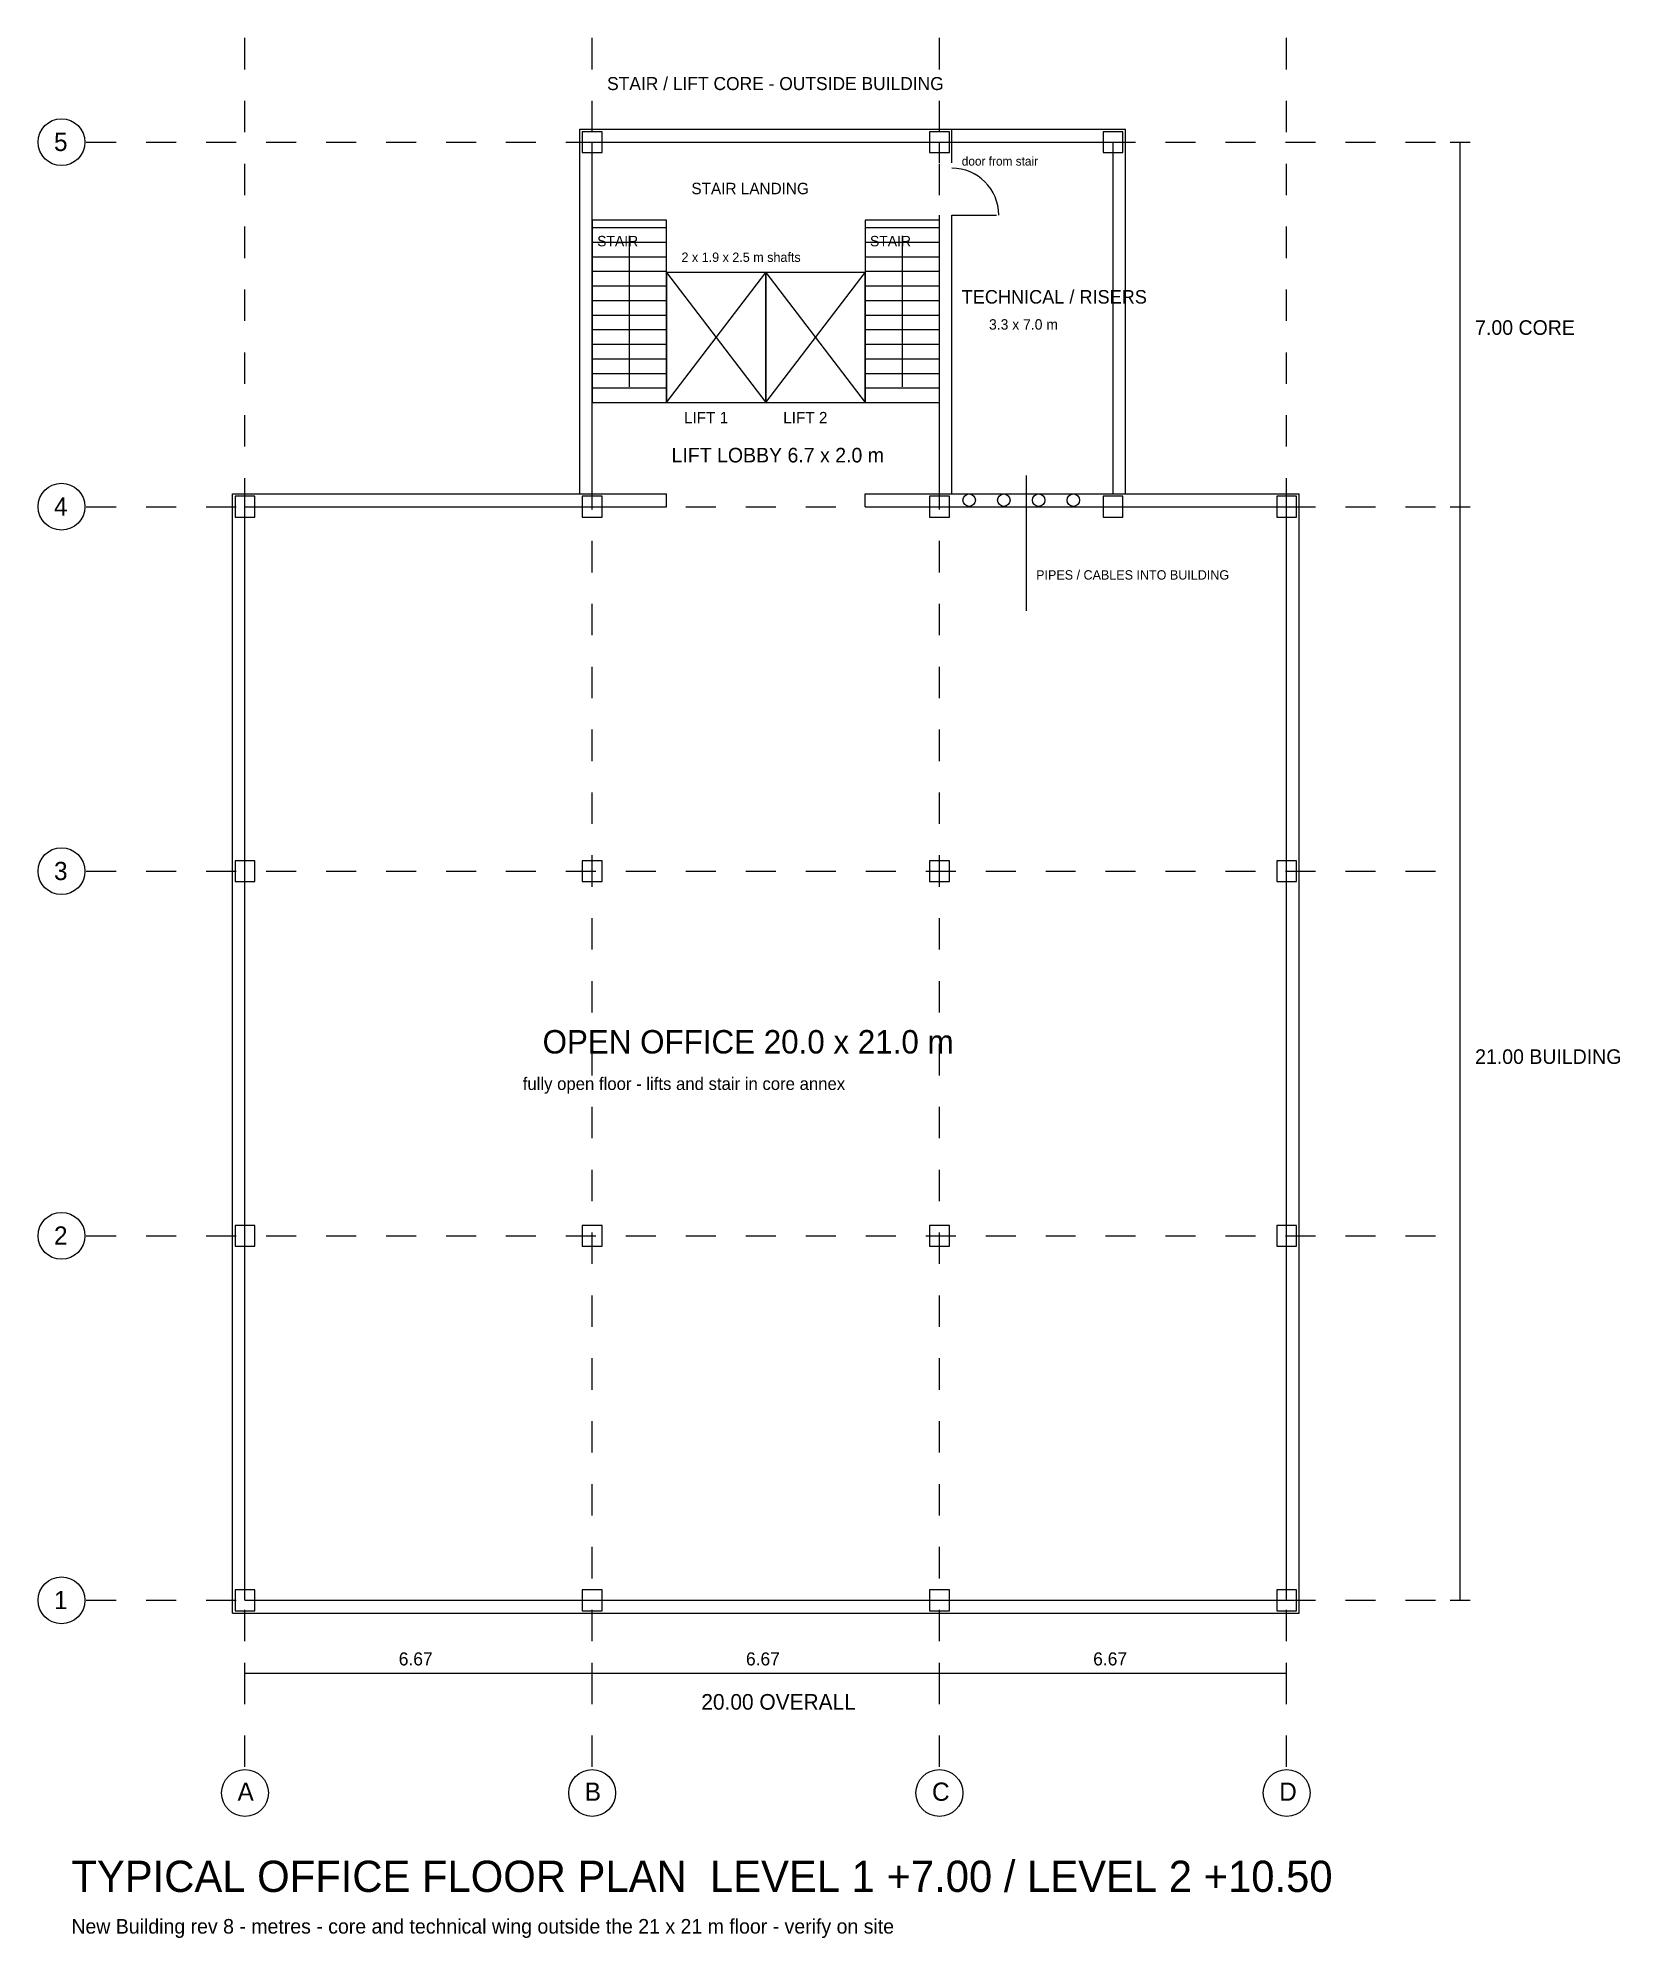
# Model space of a CAD drawing. Header units: metres. Extents: x -4 to 467, y -58 to 89.
# Drawn here: x 86.03 to 116.4, y -6.48 to 30 of the extents above; entities that cross this region are included whole.
import ezdxf

# ---------------------------------------------------------------- set-up
doc = ezdxf.new("R2010")
doc.units = ezdxf.units.M
for name, color, linetype in [('COLUMNS', 7, 'CONTINUOUS'), ('CORE', 1, 'CONTINUOUS'), ('DIMS', 3, 'CONTINUOUS'), ('DOORS', 4, 'CONTINUOUS'), ('GRID', 8, 'CONTINUOUS'), ('SERVICES', 6, 'CONTINUOUS'), ('TEXT', 7, 'CONTINUOUS'), ('TITLE', 2, 'CONTINUOUS'), ('WALLS', 7, 'CONTINUOUS')]:
    doc.layers.add(name, color=color, linetype=linetype)

msp = doc.modelspace()

# ---------------------------------------------------------------- texts
at = {"layer": 'DIMS'}
for s, height, p in [('7.00 CORE', 0.28, (113.619, 24.3)), ('21.00 BUILDING', 0.28, (113.619, 10.3)), ('6.67', 0.25, (92.9524, -1.25)), ('6.67', 0.25, (99.619, -1.25)), ('6.67', 0.25, (106.2857, -1.25)), ('20.00 OVERALL', 0.3, (98.7619, -2.1))]:
    msp.add_text(s, height=height, dxfattribs=at).set_placement(p)
at = {"layer": 'GRID'}
for s, p in [('5', (86.3333, 27.83)), ('4', (86.3333, 20.83)), ('3', (86.3333, 13.83)), ('2', (86.3333, 6.83)), ('1', (86.3333, -0.17)), ('A', (89.8571, -3.85)), ('B', (96.5238, -3.85)), ('C', (103.1905, -3.85)), ('D', (109.8571, -3.85))]:
    msp.add_text(s, height=0.35, dxfattribs=at).set_placement(p)
at = {"layer": 'SERVICES'}
msp.add_text('PIPES / CABLES INTO BUILDING', height=0.18, dxfattribs=at).set_placement((105.1905, 19.6))
at = {"layer": 'TEXT'}
for s, height, p in [('STAIR / LIFT CORE - OUTSIDE BUILDING', 0.25, (96.9524, 29)), ('door from stair', 0.17, (103.7619, 27.55)), ('STAIR LANDING', 0.22, (98.5714, 27)), ('STAIR', 0.2, (96.7619, 26)), ('STAIR', 0.2, (102, 26)), ('2 x 1.9 x 2.5 m shafts', 0.18, (98.381, 25.7)), ('TECHNICAL / RISERS', 0.26, (103.7619, 24.9)), ('3.3 x 7.0 m', 0.2, (104.2857, 24.4)), ('LIFT 1', 0.22, (98.4286, 22.6)), ('LIFT 2', 0.22, (100.3333, 22.6)), ('LIFT LOBBY 6.7 x 2.0 m', 0.28, (98.1905, 21.85)), ('OPEN OFFICE 20.0 x 21.0 m', 0.45, (95.7143, 10.5)), ('fully open floor - lifts and stair in core annex', 0.24, (95.3333, 9.8)), ('New Building rev 8 - metres - core and technical wing outside the 21 x 21 m floor - verify on site', 0.28, (86.6667, -6.4))]:
    msp.add_text(s, height=height, dxfattribs=at).set_placement(p)
at = {"layer": 'TITLE'}
msp.add_text('TYPICAL OFFICE FLOOR PLAN  LEVEL 1 +7.00 / LEVEL 2 +10.50', height=0.6, dxfattribs=at).set_placement((86.6667, -5.6))

# ---------------------------------------------------------------- linework, layer by layer
at = {"layer": 'COLUMNS'}
for p, q in [((96.8571, 28.2), (96.4762, 28.2)), ((96.4762, 28.2), (96.4762, 27.8)), ((96.8571, 27.8), (96.8571, 28.2)), ((103.5238, 28.2), (103.1429, 28.2)), ((103.1429, 28.2), (103.1429, 27.8)), ((103.5238, 27.8), (103.5238, 28.2)), ((106.8571, 28.2), (106.4762, 28.2)), ((106.4762, 28.2), (106.4762, 27.8)), ((106.8571, 27.8), (106.8571, 28.2)), ((96.4762, 27.8), (96.8571, 27.8)), ((103.1429, 27.8), (103.5238, 27.8)), ((106.4762, 27.8), (106.8571, 27.8)), ((90.1905, 21.2), (89.8095, 21.2)), ((89.8095, 21.2), (89.8095, 20.8)), ((90.1905, 20.8), (90.1905, 21.2)), ((96.8571, 21.2), (96.4762, 21.2)), ((96.4762, 21.2), (96.4762, 20.8)), ((96.8571, 20.8), (96.8571, 21.2)), ((103.5238, 21.2), (103.1429, 21.2)), ((103.1429, 21.2), (103.1429, 20.8)), ((103.5238, 20.8), (103.5238, 21.2)), ((106.8571, 21.2), (106.4762, 21.2)), ((106.4762, 21.2), (106.4762, 20.8)), ((106.8571, 20.8), (106.8571, 21.2)), ((110.1905, 21.2), (109.8095, 21.2)), ((109.8095, 21.2), (109.8095, 20.8)), ((110.1905, 20.8), (110.1905, 21.2)), ((89.8095, 20.8), (90.1905, 20.8)), ((96.4762, 20.8), (96.8571, 20.8)), ((103.1429, 20.8), (103.5238, 20.8)), ((106.4762, 20.8), (106.8571, 20.8)), ((109.8095, 20.8), (110.1905, 20.8)), ((90.1905, 14.2), (89.8095, 14.2)), ((89.8095, 14.2), (89.8095, 13.8)), ((90.1905, 13.8), (90.1905, 14.2)), ((96.8571, 14.2), (96.4762, 14.2)), ((96.4762, 14.2), (96.4762, 13.8)), ((96.8571, 13.8), (96.8571, 14.2)), ((103.5238, 14.2), (103.1429, 14.2)), ((103.1429, 14.2), (103.1429, 13.8)), ((103.5238, 13.8), (103.5238, 14.2)), ((110.1905, 14.2), (109.8095, 14.2)), ((109.8095, 14.2), (109.8095, 13.8)), ((110.1905, 13.8), (110.1905, 14.2)), ((89.8095, 13.8), (90.1905, 13.8)), ((96.4762, 13.8), (96.8571, 13.8)), ((103.1429, 13.8), (103.5238, 13.8)), ((109.8095, 13.8), (110.1905, 13.8)), ((90.1905, 7.2), (89.8095, 7.2)), ((89.8095, 7.2), (89.8095, 6.8)), ((90.1905, 6.8), (90.1905, 7.2)), ((96.8571, 7.2), (96.4762, 7.2)), ((96.4762, 7.2), (96.4762, 6.8)), ((96.8571, 6.8), (96.8571, 7.2)), ((103.5238, 7.2), (103.1429, 7.2)), ((103.1429, 7.2), (103.1429, 6.8)), ((103.5238, 6.8), (103.5238, 7.2)), ((110.1905, 7.2), (109.8095, 7.2)), ((109.8095, 7.2), (109.8095, 6.8)), ((110.1905, 6.8), (110.1905, 7.2)), ((89.8095, 6.8), (90.1905, 6.8)), ((96.4762, 6.8), (96.8571, 6.8)), ((103.1429, 6.8), (103.5238, 6.8)), ((109.8095, 6.8), (110.1905, 6.8)), ((90.1905, 0.2), (89.8095, 0.2)), ((89.8095, 0.2), (89.8095, -0.2)), ((90.1905, -0.2), (90.1905, 0.2)), ((96.8571, 0.2), (96.4762, 0.2)), ((96.4762, 0.2), (96.4762, -0.2)), ((96.8571, -0.2), (96.8571, 0.2)), ((103.5238, 0.2), (103.1429, 0.2)), ((103.1429, 0.2), (103.1429, -0.2)), ((103.5238, -0.2), (103.5238, 0.2)), ((110.1905, 0.2), (109.8095, 0.2)), ((109.8095, 0.2), (109.8095, -0.2)), ((110.1905, -0.2), (110.1905, 0.2)), ((89.8095, -0.2), (90.1905, -0.2)), ((96.4762, -0.2), (96.8571, -0.2)), ((103.1429, -0.2), (103.5238, -0.2)), ((109.8095, -0.2), (110.1905, -0.2))]:
    msp.add_line(p, q, dxfattribs=at)
at = {"layer": 'CORE'}
for p, q in [((96.4286, 21.25), (96.4286, 28.25)), ((96.4286, 28.25), (103.5714, 28.25)), ((103.5714, 27.6), (103.5714, 28.25)), ((103.5714, 28.25), (106.9048, 28.25)), ((106.9048, 21.25), (106.9048, 28.25)), ((96.6667, 21.25), (96.6667, 28)), ((96.6667, 28), (103.3333, 28)), ((103.3333, 27.6), (103.3333, 28)), ((103.3333, 28), (106.6667, 28)), ((106.6667, 21.25), (106.6667, 28)), ((98.0952, 26.5), (96.6667, 26.5)), ((96.6667, 26.5), (96.6667, 23)), ((96.6667, 26.36), (98.0952, 26.36)), ((98.0952, 23), (98.0952, 26.5)), ((103.3333, 26.5), (101.9048, 26.5)), ((101.9048, 26.5), (101.9048, 23)), ((101.9048, 26.36), (103.3333, 26.36)), ((103.3333, 21.25), (103.3333, 26.6)), ((103.3333, 23), (103.3333, 26.5)), ((103.5714, 21.25), (103.5714, 26.6)), ((96.6667, 26.08), (98.0952, 26.08)), ((97.381, 23.3), (97.381, 26.2)), ((101.9048, 26.08), (103.3333, 26.08)), ((102.619, 26.2), (102.619, 23.3)), ((96.6667, 25.8), (98.0952, 25.8)), ((101.9048, 25.8), (103.3333, 25.8)), ((96.6667, 25.52), (98.0952, 25.52)), ((96.6667, 25.24), (98.0952, 25.24)), ((100, 25.5), (98.0952, 25.5)), ((98.0952, 25.5), (98.0952, 23)), ((98.0952, 23), (100, 25.5)), ((98.0952, 25.5), (100, 23)), ((100, 23), (100, 25.5)), ((101.9048, 25.5), (100, 25.5)), ((100, 25.5), (100, 23)), ((100, 23), (101.9048, 25.5)), ((100, 25.5), (101.9048, 23)), ((101.9048, 25.52), (103.3333, 25.52)), ((101.9048, 23), (101.9048, 25.5)), ((101.9048, 25.24), (103.3333, 25.24)), ((96.6667, 24.96), (98.0952, 24.96)), ((101.9048, 24.96), (103.3333, 24.96)), ((96.6667, 24.68), (98.0952, 24.68)), ((101.9048, 24.68), (103.3333, 24.68)), ((96.6667, 24.4), (98.0952, 24.4)), ((96.6667, 24.12), (98.0952, 24.12)), ((101.9048, 24.4), (103.3333, 24.4)), ((101.9048, 24.12), (103.3333, 24.12)), ((96.6667, 23.84), (98.0952, 23.84)), ((101.9048, 23.84), (103.3333, 23.84)), ((96.6667, 23.56), (98.0952, 23.56)), ((101.9048, 23.56), (103.3333, 23.56)), ((96.6667, 23.28), (98.0952, 23.28)), ((96.6667, 23), (98.0952, 23)), ((96.6667, 23), (98.0952, 23)), ((98.0952, 23), (100, 23)), ((100, 23), (101.9048, 23)), ((101.9048, 23.28), (103.3333, 23.28)), ((101.9048, 23), (103.3333, 23)), ((101.9048, 23), (103.3333, 23))]:
    msp.add_line(p, q, dxfattribs=at)
at = {"layer": 'DIMS'}
for p, q in [((113.1429, 28), (113.5238, 28)), ((113.3333, 0), (113.3333, 28)), ((113.1429, 21), (113.5238, 21)), ((113.1429, 0), (113.5238, 0)), ((90, -1.6), (90, -1.2)), ((90, -1.4), (110, -1.4)), ((96.6667, -1.6), (96.6667, -1.2)), ((103.3333, -1.6), (103.3333, -1.2)), ((110, -1.6), (110, -1.2))]:
    msp.add_line(p, q, dxfattribs=at)
at = {"layer": 'DOORS'}
msp.add_line((103.5714, 26.6), (104.4286, 26.6), dxfattribs=at)
msp.add_arc((103.5714, 26.6), 0.9, 0, 90, dxfattribs=at)
at = {"layer": 'GRID'}
for p, q in [((90, 29.3964), (90, 30)), ((96.6667, 29.3964), (96.6667, 30)), ((103.3333, 29.3964), (103.3333, 30)), ((110, 29.3964), (110, 30)), ((90, 28.1891), (90, 28.7927)), ((96.6667, 28.1891), (96.6667, 28.7927)), ((103.3333, 28.1891), (103.3333, 28.7927)), ((110, 28.1891), (110, 28.7927)), ((86.9524, 28), (87.528, 28)), ((88.1037, 28), (88.6794, 28)), ((89.255, 28), (89.8307, 28)), ((90.4063, 28), (90.982, 28)), ((91.5577, 28), (92.1333, 28)), ((92.709, 28), (93.2847, 28)), ((93.8603, 28), (94.436, 28)), ((95.0116, 28), (95.5873, 28)), ((96.163, 28), (96.7386, 28)), ((97.3143, 28), (97.8899, 28)), ((98.4656, 28), (99.0413, 28)), ((99.6169, 28), (100.1926, 28)), ((100.7683, 28), (101.3439, 28)), ((101.9196, 28), (102.4952, 28)), ((103.0709, 28), (103.6466, 28)), ((104.2222, 28), (104.7979, 28)), ((105.3735, 28), (105.9492, 28)), ((106.5249, 28), (107.1005, 28)), ((107.6762, 28), (108.2519, 28)), ((108.8275, 28), (109.4032, 28)), ((109.9788, 28), (110.5545, 28)), ((111.1302, 28), (111.7058, 28)), ((112.2815, 28), (112.8571, 28)), ((90, 26.9818), (90, 27.5855)), ((96.6667, 26.9818), (96.6667, 27.5855)), ((103.3333, 26.9818), (103.3333, 27.5855)), ((110, 26.9818), (110, 27.5855)), ((90, 25.7745), (90, 26.3782)), ((96.6667, 25.7745), (96.6667, 26.3782)), ((103.3333, 25.7745), (103.3333, 26.3782)), ((110, 25.7745), (110, 26.3782)), ((90, 24.5673), (90, 25.1709)), ((96.6667, 24.5673), (96.6667, 25.1709)), ((103.3333, 24.5673), (103.3333, 25.1709)), ((110, 24.5673), (110, 25.1709)), ((90, 23.36), (90, 23.9636)), ((96.6667, 23.36), (96.6667, 23.9636)), ((103.3333, 23.36), (103.3333, 23.9636)), ((110, 23.36), (110, 23.9636)), ((90, 22.1527), (90, 22.7564)), ((96.6667, 22.1527), (96.6667, 22.7564)), ((103.3333, 22.1527), (103.3333, 22.7564)), ((110, 22.1527), (110, 22.7564)), ((90, 20.9455), (90, 21.5491)), ((96.6667, 20.9455), (96.6667, 21.5491)), ((103.3333, 20.9455), (103.3333, 21.5491)), ((110, 20.9455), (110, 21.5491)), ((86.9524, 21), (87.528, 21)), ((88.1037, 21), (88.6794, 21)), ((89.255, 21), (89.8307, 21)), ((90.4063, 21), (90.982, 21)), ((91.5577, 21), (92.1333, 21)), ((92.709, 21), (93.2847, 21)), ((93.8603, 21), (94.436, 21)), ((95.0116, 21), (95.5873, 21)), ((96.163, 21), (96.7386, 21)), ((97.3143, 21), (97.8899, 21)), ((98.4656, 21), (99.0413, 21)), ((99.6169, 21), (100.1926, 21)), ((100.7683, 21), (101.3439, 21)), ((101.9196, 21), (102.4952, 21)), ((103.0709, 21), (103.6466, 21)), ((104.2222, 21), (104.7979, 21)), ((105.3735, 21), (105.9492, 21)), ((106.5249, 21), (107.1005, 21)), ((107.6762, 21), (108.2519, 21)), ((108.8275, 21), (109.4032, 21)), ((109.9788, 21), (110.5545, 21)), ((111.1302, 21), (111.7058, 21)), ((112.2815, 21), (112.8571, 21)), ((90, 19.7382), (90, 20.3418)), ((96.6667, 19.7382), (96.6667, 20.3418)), ((103.3333, 19.7382), (103.3333, 20.3418)), ((110, 19.7382), (110, 20.3418)), ((90, 18.5309), (90, 19.1345)), ((96.6667, 18.5309), (96.6667, 19.1345)), ((103.3333, 18.5309), (103.3333, 19.1345)), ((110, 18.5309), (110, 19.1345)), ((90, 17.3236), (90, 17.9273)), ((96.6667, 17.3236), (96.6667, 17.9273)), ((103.3333, 17.3236), (103.3333, 17.9273)), ((110, 17.3236), (110, 17.9273)), ((90, 16.1164), (90, 16.72)), ((96.6667, 16.1164), (96.6667, 16.72)), ((103.3333, 16.1164), (103.3333, 16.72)), ((110, 16.1164), (110, 16.72)), ((90, 14.9091), (90, 15.5127)), ((96.6667, 14.9091), (96.6667, 15.5127)), ((103.3333, 14.9091), (103.3333, 15.5127)), ((110, 14.9091), (110, 15.5127)), ((90, 13.7018), (90, 14.3055)), ((96.6667, 13.7018), (96.6667, 14.3055)), ((103.3333, 13.7018), (103.3333, 14.3055)), ((110, 13.7018), (110, 14.3055)), ((86.9524, 14), (87.528, 14)), ((88.1037, 14), (88.6794, 14)), ((89.255, 14), (89.8307, 14)), ((90.4063, 14), (90.982, 14)), ((91.5577, 14), (92.1333, 14)), ((92.709, 14), (93.2847, 14)), ((93.8603, 14), (94.436, 14)), ((95.0116, 14), (95.5873, 14)), ((96.163, 14), (96.7386, 14)), ((97.3143, 14), (97.8899, 14)), ((98.4656, 14), (99.0413, 14)), ((99.6169, 14), (100.1926, 14)), ((100.7683, 14), (101.3439, 14)), ((101.9196, 14), (102.4952, 14)), ((103.0709, 14), (103.6466, 14)), ((104.2222, 14), (104.7979, 14)), ((105.3735, 14), (105.9492, 14)), ((106.5249, 14), (107.1005, 14)), ((107.6762, 14), (108.2519, 14)), ((108.8275, 14), (109.4032, 14)), ((109.9788, 14), (110.5545, 14)), ((111.1302, 14), (111.7058, 14)), ((112.2815, 14), (112.8571, 14)), ((90, 12.4945), (90, 13.0982)), ((96.6667, 12.4945), (96.6667, 13.0982)), ((103.3333, 12.4945), (103.3333, 13.0982)), ((110, 12.4945), (110, 13.0982)), ((90, 11.2873), (90, 11.8909)), ((96.6667, 11.2873), (96.6667, 11.8909)), ((103.3333, 11.2873), (103.3333, 11.8909)), ((110, 11.2873), (110, 11.8909)), ((90, 10.08), (90, 10.6836)), ((96.6667, 10.08), (96.6667, 10.6836)), ((103.3333, 10.08), (103.3333, 10.6836)), ((110, 10.08), (110, 10.6836)), ((90, 8.8727), (90, 9.4764)), ((96.6667, 8.8727), (96.6667, 9.4764)), ((103.3333, 8.8727), (103.3333, 9.4764)), ((110, 8.8727), (110, 9.4764)), ((90, 7.6655), (90, 8.2691)), ((96.6667, 7.6655), (96.6667, 8.2691)), ((103.3333, 7.6655), (103.3333, 8.2691)), ((110, 7.6655), (110, 8.2691)), ((86.9524, 7), (87.528, 7)), ((88.1037, 7), (88.6794, 7)), ((89.255, 7), (89.8307, 7)), ((90, 6.4582), (90, 7.0618)), ((90.4063, 7), (90.982, 7)), ((91.5577, 7), (92.1333, 7)), ((92.709, 7), (93.2847, 7)), ((93.8603, 7), (94.436, 7)), ((95.0116, 7), (95.5873, 7)), ((96.163, 7), (96.7386, 7)), ((96.6667, 6.4582), (96.6667, 7.0618)), ((97.3143, 7), (97.8899, 7)), ((98.4656, 7), (99.0413, 7)), ((99.6169, 7), (100.1926, 7)), ((100.7683, 7), (101.3439, 7)), ((101.9196, 7), (102.4952, 7)), ((103.0709, 7), (103.6466, 7)), ((103.3333, 6.4582), (103.3333, 7.0618)), ((104.2222, 7), (104.7979, 7)), ((105.3735, 7), (105.9492, 7)), ((106.5249, 7), (107.1005, 7)), ((107.6762, 7), (108.2519, 7)), ((108.8275, 7), (109.4032, 7)), ((109.9788, 7), (110.5545, 7)), ((110, 6.4582), (110, 7.0618)), ((111.1302, 7), (111.7058, 7)), ((112.2815, 7), (112.8571, 7)), ((90, 5.2509), (90, 5.8545)), ((96.6667, 5.2509), (96.6667, 5.8545)), ((103.3333, 5.2509), (103.3333, 5.8545)), ((110, 5.2509), (110, 5.8545)), ((90, 4.0436), (90, 4.6473)), ((96.6667, 4.0436), (96.6667, 4.6473)), ((103.3333, 4.0436), (103.3333, 4.6473)), ((110, 4.0436), (110, 4.6473)), ((90, 2.8364), (90, 3.44)), ((96.6667, 2.8364), (96.6667, 3.44)), ((103.3333, 2.8364), (103.3333, 3.44)), ((110, 2.8364), (110, 3.44)), ((90, 1.6291), (90, 2.2327)), ((96.6667, 1.6291), (96.6667, 2.2327)), ((103.3333, 1.6291), (103.3333, 2.2327)), ((110, 1.6291), (110, 2.2327)), ((90, 0.4218), (90, 1.0255)), ((96.6667, 0.4218), (96.6667, 1.0255)), ((103.3333, 0.4218), (103.3333, 1.0255)), ((110, 0.4218), (110, 1.0255)), ((86.9524, 0), (87.528, 0)), ((88.1037, 0), (88.6794, 0)), ((89.255, 0), (89.8307, 0)), ((90.4063, 0), (90.982, 0)), ((91.5577, 0), (92.1333, 0)), ((92.709, 0), (93.2847, 0)), ((93.8603, 0), (94.436, 0)), ((95.0116, 0), (95.5873, 0)), ((96.163, 0), (96.7386, 0)), ((97.3143, 0), (97.8899, 0)), ((98.4656, 0), (99.0413, 0)), ((99.6169, 0), (100.1926, 0)), ((100.7683, 0), (101.3439, 0)), ((101.9196, 0), (102.4952, 0)), ((103.0709, 0), (103.6466, 0)), ((104.2222, 0), (104.7979, 0)), ((105.3735, 0), (105.9492, 0)), ((106.5249, 0), (107.1005, 0)), ((107.6762, 0), (108.2519, 0)), ((108.8275, 0), (109.4032, 0)), ((109.9788, 0), (110.5545, 0)), ((111.1302, 0), (111.7058, 0)), ((112.2815, 0), (112.8571, 0)), ((90, -0.7855), (90, -0.1818)), ((96.6667, -0.7855), (96.6667, -0.1818)), ((103.3333, -0.7855), (103.3333, -0.1818)), ((110, -0.7855), (110, -0.1818)), ((90, -1.9927), (90, -1.3891)), ((96.6667, -1.9927), (96.6667, -1.3891)), ((103.3333, -1.9927), (103.3333, -1.3891)), ((110, -1.9927), (110, -1.3891)), ((90, -3.2), (90, -2.5964)), ((96.6667, -3.2), (96.6667, -2.5964)), ((103.3333, -3.2), (103.3333, -2.5964)), ((110, -3.2), (110, -2.5964))]:
    msp.add_line(p, q, dxfattribs=at)
for centre in [(86.4762, 28), (86.4762, 21), (86.4762, 14), (86.4762, 7), (86.4762, 0), (90, -3.7), (96.6667, -3.7), (103.3333, -3.7), (110, -3.7)]:
    msp.add_circle(centre, 0.45, dxfattribs=at)
at = {"layer": 'SERVICES'}
msp.add_line((105, 21.6), (105, 19), dxfattribs=at)
for centre in [(103.9048, 21.125), (104.5714, 21.125), (105.2381, 21.125), (105.9048, 21.125)]:
    msp.add_circle(centre, 0.12, dxfattribs=at)
at = {"layer": 'WALLS'}
for p, q in [((89.7619, -0.25), (89.7619, 21.25)), ((89.7619, 21.25), (96.6667, 21.25)), ((90, 21.25), (98.0952, 21.25)), ((98.0952, 21), (98.0952, 21.25)), ((101.9048, 21.25), (110, 21.25)), ((101.9048, 21), (101.9048, 21.25)), ((103.3333, 21.25), (110.2381, 21.25)), ((110.2381, -0.25), (110.2381, 21.25)), ((90, 0), (90, 21)), ((90, 21), (98.0952, 21)), ((101.9048, 21), (110, 21)), ((110, 0), (110, 21)), ((90, 0), (110, 0)), ((89.7619, -0.25), (90, -0.25)), ((90, -0.25), (110, -0.25)), ((110, -0.25), (110.2381, -0.25))]:
    msp.add_line(p, q, dxfattribs=at)

msp.set_redraw_order([(e.dxf.handle, doc.entitydb.next_handle()) for e in msp.query("TEXT MTEXT ATTDEF DIMENSION ARC_DIMENSION")])  # texts and dimensions are drawn at this point

doc.saveas('drawing.dxf')
